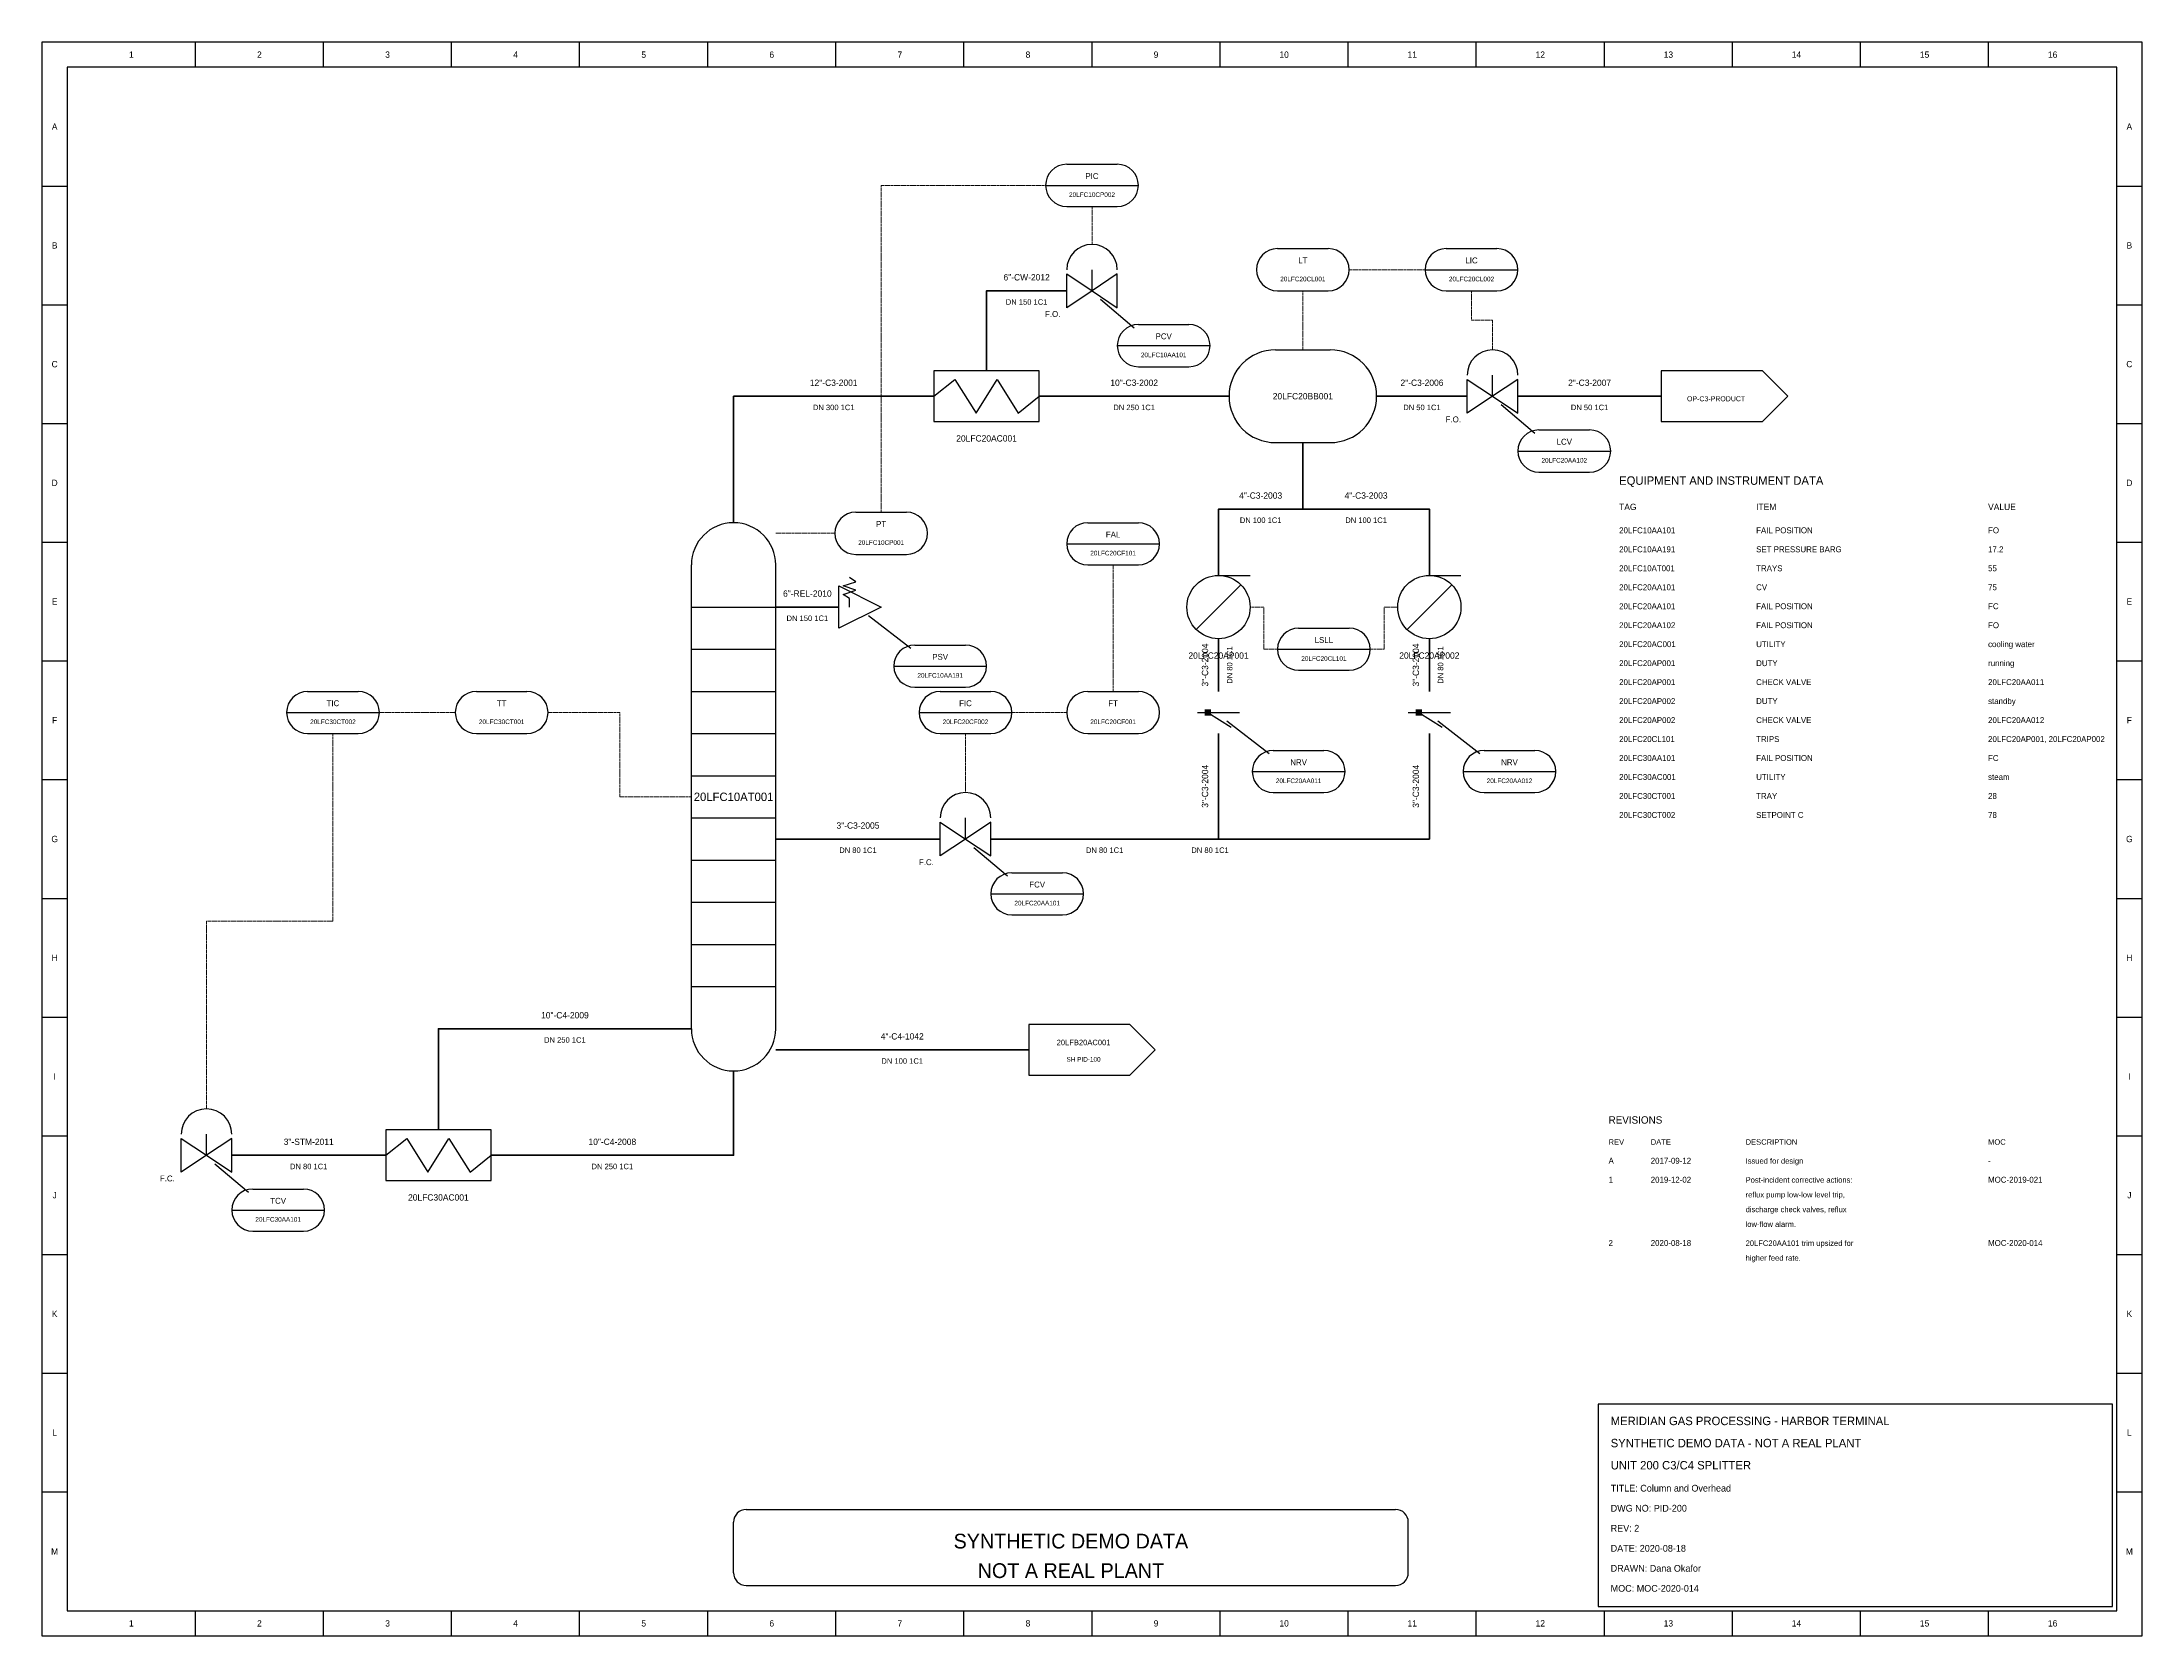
# Model space of a CAD drawing. Header units: metres. Extents: x 2 to 998, y 2 to 758.
import ezdxf
from ezdxf.enums import TextEntityAlignment as Align

# ---------------------------------------------------------------- set-up
doc = ezdxf.new("R2010")
doc.units = ezdxf.units.M
doc.linetypes.add('DASHED', pattern=[1.524, 1.27, -0.254])
for name, color, linetype in [('ANNOT', 7, 'Continuous'), ('FRAME', 8, 'Continuous'), ('LINENUM', 7, 'Continuous'), ('REVTABLE', 7, 'Continuous'), ('TABLE', 7, 'Continuous'), ('TITLE', 7, 'Continuous')]:
    doc.layers.add(name, color=color, linetype=linetype)
for name, color, linetype, lineweight in [('IMPULSE', 4, 'DASHED', 13), ('PROCESS', 7, 'Continuous', 50), ('RELIEF', 1, 'Continuous', 50), ('SIGNAL', 5, 'DASHED', 13), ('SYMBOLS', 7, 'Continuous', 25), ('UTILITY', 3, 'Continuous', 50)]:
    doc.layers.add(name, color=color, linetype=linetype, lineweight=lineweight)

# ---------------------------------------------------------------- blocks, each defined once
blk = doc.blocks.new('COLUMN')
at = {"layer": 'SYMBOLS'}
for p, q in [((-20, -110), (-20, 110)), ((20, -110), (20, 110))]:
    blk.add_line(p, q, dxfattribs=at)
at = {"layer": 'SYMBOLS', "color": 8}
for p, q in [((-20, 90), (20, 90)), ((-20, 70), (20, 70)), ((-20, 50), (20, 50)), ((-20, 30), (20, 30)), ((-20, 10), (20, 10)), ((-20, -10), (20, -10)), ((-20, -30), (20, -30)), ((-20, -50), (20, -50)), ((-20, -70), (20, -70)), ((-20, -90), (20, -90))]:
    blk.add_line(p, q, dxfattribs=at)
at = {"layer": 'SYMBOLS'}
for centre, start, end in [((0, 110), 0, 180), ((0, -110), 180, 360)]:
    blk.add_arc(centre, 20, start, end, dxfattribs=at)
blk.add_attdef('TAG', text='', height=4, dxfattribs=at).set_placement((0, 0), align=Align.MIDDLE_CENTER)
at = {"layer": 'SYMBOLS', "flags": 1}
blk.add_attdef('DESC', text='', height=3, dxfattribs=at).set_placement((0, 0), align=Align.MIDDLE_CENTER)
blk = doc.blocks.new('HEATEX')
at = {"layer": 'SYMBOLS'}
blk.add_lwpolyline([(-25, -12), (25, -12), (25, 12), (-25, 12)], close=True, dxfattribs=at)
blk.add_lwpolyline([(-25, 0), (-15, 8), (-5, -8), (5, 8), (15, -8), (25, 0)], dxfattribs=at)
at = {"layer": 'SYMBOLS', "flags": 1}
blk.add_attdef('DESC', text='', height=3, dxfattribs=at).set_placement((0, 0), align=Align.MIDDLE_CENTER)
at = {"layer": 'SYMBOLS'}
blk.add_attdef('TAG', text='', height=3, dxfattribs=at).set_placement((0, -20), align=Align.MIDDLE_CENTER)
blk = doc.blocks.new('VESSEL')
at = {"layer": 'SYMBOLS'}
for p, q in [((-13, 22), (13, 22)), ((-13, -22), (13, -22))]:
    blk.add_line(p, q, dxfattribs=at)
for centre, start, end in [((-13, 0), 90, 270), ((13, 0), 270, 90)]:
    blk.add_arc(centre, 22, start, end, dxfattribs=at)
at = {"layer": 'SYMBOLS', "flags": 1}
blk.add_attdef('DESC', text='', height=3, dxfattribs=at).set_placement((0, 0), align=Align.MIDDLE_CENTER)
at = {"layer": 'SYMBOLS'}
blk.add_attdef('TAG', text='', height=3, dxfattribs=at).set_placement((0, 0), align=Align.MIDDLE_CENTER)
blk = doc.blocks.new('PUMP')
at = {"layer": 'SYMBOLS'}
for p, q in [((-10.6, -10.6), (10.6, 10.6)), ((0, 15), (15, 15))]:
    blk.add_line(p, q, dxfattribs=at)
blk.add_circle((0, 0), 15, dxfattribs=at)
at = {"layer": 'SYMBOLS', "flags": 1}
blk.add_attdef('DESC', text='', height=3, dxfattribs=at).set_placement((0, 0), align=Align.MIDDLE_CENTER)
at = {"layer": 'SYMBOLS'}
blk.add_attdef('TAG', text='', height=3, dxfattribs=at).set_placement((0, -23), align=Align.MIDDLE_CENTER)
blk = doc.blocks.new('INSTR_XMTR')
at = {"layer": 'SYMBOLS'}
for p, q in [((-12, 10), (12, 10)), ((-12, -10), (12, -10))]:
    blk.add_line(p, q, dxfattribs=at)
for centre, start, end in [((-12, 0), 90, 270), ((12, 0), 270, 90)]:
    blk.add_arc(centre, 10, start, end, dxfattribs=at)
at = {"layer": 'SYMBOLS', "flags": 1}
blk.add_attdef('DESC', text='', height=3, dxfattribs=at).set_placement((0, 0), align=Align.MIDDLE_CENTER)
at = {"layer": 'SYMBOLS'}
for tag, height, p in [('ISA', 2.8, (0, 4.4)), ('TAG', 2.2, (0, -4.4))]:
    blk.add_attdef(tag, text='', height=height, dxfattribs=at).set_placement(p, align=Align.MIDDLE_CENTER)
blk = doc.blocks.new('INSTR_CTRL')
at = {"layer": 'SYMBOLS'}
for p, q in [((-12, 10), (12, 10)), ((-22, 0), (22, 0)), ((-12, -10), (12, -10))]:
    blk.add_line(p, q, dxfattribs=at)
for centre, start, end in [((-12, 0), 90, 270), ((12, 0), 270, 90)]:
    blk.add_arc(centre, 10, start, end, dxfattribs=at)
at = {"layer": 'SYMBOLS', "flags": 1}
blk.add_attdef('DESC', text='', height=3, dxfattribs=at).set_placement((0, 0), align=Align.MIDDLE_CENTER)
at = {"layer": 'SYMBOLS'}
for tag, height, p in [('ISA', 2.8, (0, 4.4)), ('TAG', 2.2, (0, -4.4))]:
    blk.add_attdef(tag, text='', height=height, dxfattribs=at).set_placement(p, align=Align.MIDDLE_CENTER)
blk = doc.blocks.new('CTRLVALVE')
at = {"layer": 'SYMBOLS'}
for p, q in [((0, 0), (0, 10)), ((4, -4), (20, -17.5)), ((22, -16), (46, -16)), ((12, -26), (56, -26)), ((22, -36), (46, -36))]:
    blk.add_line(p, q, dxfattribs=at)
for points in [[(-12, 8), (0, 0), (-12, -8)], [(12, 8), (0, 0), (12, -8)]]:
    blk.add_lwpolyline(points, close=True, dxfattribs=at)
for centre, radius, start, end in [((0, 10), 12, 0, 180), ((22, -26), 10, 90, 270), ((46, -26), 10, 270, 90)]:
    blk.add_arc(centre, radius, start, end, dxfattribs=at)
at = {"layer": 'SYMBOLS', "flags": 1}
blk.add_attdef('DESC', text='', height=3, dxfattribs=at).set_placement((0, 0), align=Align.MIDDLE_CENTER)
at = {"layer": 'SYMBOLS'}
for tag, height, p in [('TAG', 2.2, (34, -30.4)), ('ISA', 2.8, (34, -21.6))]:
    blk.add_attdef(tag, text='', height=height, dxfattribs=at).set_placement(p, align=Align.MIDDLE_CENTER)
blk = doc.blocks.new('RELIEFVALVE')
at = {"layer": 'SYMBOLS'}
for p, q in [((-5, 0), (-5, 4)), ((4, -4), (24, -19.5)), ((26, -18), (50, -18)), ((16, -28), (60, -28)), ((26, -38), (50, -38))]:
    blk.add_line(p, q, dxfattribs=at)
blk.add_lwpolyline([(-10, -10), (-10, 10), (10, 0)], close=True, dxfattribs=at)
blk.add_lwpolyline([(-5, 4), (-8, 6), (-2, 8), (-8, 10), (-2, 12), (-5, 14)], dxfattribs=at)
for centre, start, end in [((26, -28), 90, 270), ((50, -28), 270, 90)]:
    blk.add_arc(centre, 10, start, end, dxfattribs=at)
at = {"layer": 'SYMBOLS', "flags": 1}
blk.add_attdef('DESC', text='', height=3, dxfattribs=at).set_placement((0, 0), align=Align.MIDDLE_CENTER)
at = {"layer": 'SYMBOLS'}
for tag, height, p in [('ISA', 2.8, (38, -23.6)), ('TAG', 2.2, (38, -32.4))]:
    blk.add_attdef(tag, text='', height=height, dxfattribs=at).set_placement(p, align=Align.MIDDLE_CENTER)
blk = doc.blocks.new('OFFPAGE')
at = {"layer": 'SYMBOLS'}
blk.add_lwpolyline([(-30, -12), (18, -12), (30, 0), (18, 12), (-30, 12)], close=True, dxfattribs=at)
blk.add_attdef('TAG', text='', height=2.4, dxfattribs=at).set_placement((-4, -1.2), align=Align.MIDDLE_CENTER)
at = {"layer": 'SYMBOLS', "flags": 1}
blk.add_attdef('DESC', text='', height=3, dxfattribs=at).set_placement((0, 0), align=Align.MIDDLE_CENTER)
blk = doc.blocks.new('INSTR_SWITCH')
at = {"layer": 'SYMBOLS'}
for p, q in [((-12, 10), (12, 10)), ((-22, 0), (22, 0)), ((-12, -10), (12, -10))]:
    blk.add_line(p, q, dxfattribs=at)
for centre, start, end in [((-12, 0), 90, 270), ((12, 0), 270, 90)]:
    blk.add_arc(centre, 10, start, end, dxfattribs=at)
at = {"layer": 'SYMBOLS', "flags": 1}
blk.add_attdef('DESC', text='', height=3, dxfattribs=at).set_placement((0, 0), align=Align.MIDDLE_CENTER)
at = {"layer": 'SYMBOLS'}
for tag, height, p in [('ISA', 2.8, (0, 4.4)), ('TAG', 2.2, (0, -4.4))]:
    blk.add_attdef(tag, text='', height=height, dxfattribs=at).set_placement(p, align=Align.MIDDLE_CENTER)
blk = doc.blocks.new('CHECKVALVE')
at = {"layer": 'SYMBOLS'}
blk.add_hatch(color=7, dxfattribs=at).paths.add_polyline_path([(-6.5, 1.5), (-3.5, 1.5), (-3.5, -1.5), (-6.5, -1.5)])
for p, q in [((-10, 0), (10, 0)), ((-5, 0), (6, -7)), ((4, -4), (24, -19.5)), ((26, -18), (50, -18)), ((16, -28), (60, -28)), ((26, -38), (50, -38))]:
    blk.add_line(p, q, dxfattribs=at)
for centre, start, end in [((26, -28), 90, 270), ((50, -28), 270, 90)]:
    blk.add_arc(centre, 10, start, end, dxfattribs=at)
at = {"layer": 'SYMBOLS', "flags": 1}
blk.add_attdef('DESC', text='', height=3, dxfattribs=at).set_placement((0, 0), align=Align.MIDDLE_CENTER)
at = {"layer": 'SYMBOLS'}
for tag, height, p in [('ISA', 2.8, (38, -23.6)), ('TAG', 2.2, (38, -32.4))]:
    blk.add_attdef(tag, text='', height=height, dxfattribs=at).set_placement(p, align=Align.MIDDLE_CENTER)
blk = doc.blocks.new('INSTR_ALARM')
at = {"layer": 'SYMBOLS'}
for p, q in [((-12, 10), (12, 10)), ((-22, 0), (22, 0)), ((-12, -10), (12, -10))]:
    blk.add_line(p, q, dxfattribs=at)
for centre, start, end in [((-12, 0), 90, 270), ((12, 0), 270, 90)]:
    blk.add_arc(centre, 10, start, end, dxfattribs=at)
at = {"layer": 'SYMBOLS', "flags": 1}
blk.add_attdef('DESC', text='', height=3, dxfattribs=at).set_placement((0, 0), align=Align.MIDDLE_CENTER)
at = {"layer": 'SYMBOLS'}
for tag, height, p in [('ISA', 2.8, (0, 4.4)), ('TAG', 2.2, (0, -4.4))]:
    blk.add_attdef(tag, text='', height=height, dxfattribs=at).set_placement(p, align=Align.MIDDLE_CENTER)
blk = doc.blocks.new('OFFPAGE_REF')
at = {"layer": 'SYMBOLS'}
blk.add_lwpolyline([(-30, -12), (18, -12), (30, 0), (18, 12), (-30, 12)], close=True, dxfattribs=at)
for tag, height, p in [('REF_TAG', 2.6, (-4, 3.5)), ('SHEET', 2.2, (-4, -4.5))]:
    blk.add_attdef(tag, text='', height=height, dxfattribs=at).set_placement(p, align=Align.MIDDLE_CENTER)

msp = doc.modelspace()

# ---------------------------------------------------------------- linework, layer by layer
at = {"layer": 'FRAME'}
for p, q in [((74.75, 746), (74.75, 758)), ((135.5, 746), (135.5, 758)), ((196.25, 746), (196.25, 758)), ((257, 746), (257, 758)), ((317.75, 746), (317.75, 758)), ((378.5, 746), (378.5, 758)), ((439.25, 746), (439.25, 758)), ((500, 746), (500, 758)), ((560.75, 746), (560.75, 758)), ((621.5, 746), (621.5, 758)), ((682.25, 746), (682.25, 758)), ((743, 746), (743, 758)), ((803.75, 746), (803.75, 758)), ((864.5, 746), (864.5, 758)), ((925.25, 746), (925.25, 758)), ((2, 689.69), (14, 689.69)), ((986, 689.69), (998, 689.69)), ((2, 633.38), (14, 633.38)), ((986, 633.38), (998, 633.38)), ((2, 577.08), (14, 577.08)), ((986, 577.08), (998, 577.08)), ((2, 520.77), (14, 520.77)), ((986, 520.77), (998, 520.77)), ((2, 464.46), (14, 464.46)), ((986, 464.46), (998, 464.46)), ((2, 408.15), (14, 408.15)), ((986, 408.15), (998, 408.15)), ((2, 351.85), (14, 351.85)), ((986, 351.85), (998, 351.85)), ((2, 295.54), (14, 295.54)), ((986, 295.54), (998, 295.54)), ((2, 239.23), (14, 239.23)), ((986, 239.23), (998, 239.23)), ((2, 182.92), (14, 182.92)), ((986, 182.92), (998, 182.92)), ((2, 126.62), (14, 126.62)), ((986, 126.62), (998, 126.62)), ((2, 70.31), (14, 70.31)), ((986, 70.31), (998, 70.31)), ((336, 62), (644, 62)), ((330, 32), (330, 56)), ((650, 32), (650, 56)), ((336, 26), (644, 26)), ((74.75, 2), (74.75, 14)), ((135.5, 2), (135.5, 14)), ((196.25, 2), (196.25, 14)), ((257, 2), (257, 14)), ((317.75, 2), (317.75, 14)), ((378.5, 2), (378.5, 14)), ((439.25, 2), (439.25, 14)), ((500, 2), (500, 14)), ((560.75, 2), (560.75, 14)), ((621.5, 2), (621.5, 14)), ((682.25, 2), (682.25, 14)), ((743, 2), (743, 14)), ((803.75, 2), (803.75, 14)), ((864.5, 2), (864.5, 14)), ((925.25, 2), (925.25, 14))]:
    msp.add_line(p, q, dxfattribs=at)
for points in [[(2, 2), (998, 2), (998, 758), (2, 758)], [(14, 14), (986, 14), (986, 746), (14, 746)]]:
    msp.add_lwpolyline(points, close=True, dxfattribs=at)
for centre, start, end in [((336, 56), 90, 180), ((644, 56), 0, 90), ((336, 32), 180, 270), ((644, 32), 270, 360)]:
    msp.add_arc(centre, 6, start, end, dxfattribs=at)
at = {"layer": 'IMPULSE'}
for points in [[(600, 612), (600, 640)], [(350, 525), (378, 525)], [(310, 400), (276, 400), (276, 440), (242, 440)]]:
    msp.add_lwpolyline(points, dxfattribs=at)
at = {"layer": 'PROCESS'}
for points in [[(330, 530), (330, 590), (425, 590)], [(475, 590), (565, 590)], [(635, 590), (678, 590)], [(702, 590), (770, 590)], [(600, 568), (600, 536.5), (560, 536.5), (560, 505)], [(600, 568), (600, 536.5), (660, 536.5), (660, 505)], [(560, 475), (560, 450)], [(660, 475), (660, 450)], [(560, 430), (560, 380), (452, 380)], [(660, 430), (660, 380), (452, 380)], [(428, 380), (350, 380)], [(190, 242), (190, 290), (310, 290)], [(350, 280), (470, 280)], [(330, 270), (330, 230), (215, 230)]]:
    msp.add_lwpolyline(points, dxfattribs=at)
at = {"layer": 'RELIEF'}
msp.add_lwpolyline([(350, 490), (380, 490)], dxfattribs=at)
at = {"layer": 'SIGNAL'}
for points in [[(400, 535), (400, 690), (478, 690)], [(500, 680), (500, 662)], [(622, 650), (658, 650)], [(680, 640), (680, 626), (690, 626), (690, 612)], [(510, 450), (510, 510)], [(588, 470), (581.5, 470), (581.5, 490), (575, 490)], [(632, 470), (638.5, 470), (638.5, 490), (645, 490)], [(198, 440), (162, 440)], [(488, 440), (462, 440)], [(140, 430), (140, 341), (80, 341), (80, 252)], [(440, 430), (440, 402)]]:
    msp.add_lwpolyline(points, dxfattribs=at)
at = {"layer": 'TITLE'}
msp.add_lwpolyline([(740, 16), (984, 16), (984, 112), (740, 112)], close=True, dxfattribs=at)
at = {"layer": 'UTILITY'}
for points in [[(488, 640), (450, 640), (450, 602)], [(92, 230), (165, 230)]]:
    msp.add_lwpolyline(points, dxfattribs=at)

# ---------------------------------------------------------------- block references
at = {"layer": 'SYMBOLS'}
for name, p, values in [('INSTR_CTRL', (500, 690), {'ISA': 'PIC', 'TAG': '20LFC10CP002'}), ('CTRLVALVE', (500, 640), {'ISA': 'PCV', 'TAG': '20LFC10AA101'}), ('INSTR_XMTR', (600, 650), {'ISA': 'LT', 'TAG': '20LFC20CL001'}), ('INSTR_CTRL', (680, 650), {'ISA': 'LIC', 'TAG': '20LFC20CL002'}), ('VESSEL', (600, 590), {'TAG': '20LFC20BB001'}), ('CTRLVALVE', (690, 590), {'ISA': 'LCV', 'TAG': '20LFC20AA102'}), ('HEATEX', (450, 590), {'TAG': '20LFC20AC001'}), ('OFFPAGE', (800, 590), {'TAG': 'OP-C3-PRODUCT'}), ('COLUMN', (330, 400), {'TAG': '20LFC10AT001'}), ('INSTR_XMTR', (400, 525), {'ISA': 'PT', 'TAG': '20LFC10CP001'}), ('INSTR_ALARM', (510, 520), {'ISA': 'FAL', 'TAG': '20LFC20CF101'}), ('RELIEFVALVE', (390, 490), {'ISA': 'PSV', 'TAG': '20LFC10AA191'}), ('PUMP', (560, 490), {'TAG': '20LFC20AP001'}), ('PUMP', (660, 490), {'TAG': '20LFC20AP002'}), ('INSTR_SWITCH', (610, 470), {'ISA': 'LSLL', 'TAG': '20LFC20CL101'}), ('INSTR_CTRL', (140, 440), {'ISA': 'TIC', 'TAG': '20LFC30CT002'}), ('INSTR_XMTR', (220, 440), {'ISA': 'TT', 'TAG': '20LFC30CT001'}), ('INSTR_CTRL', (440, 440), {'ISA': 'FIC', 'TAG': '20LFC20CF002'}), ('INSTR_XMTR', (510, 440), {'ISA': 'FT', 'TAG': '20LFC20CF001'}), ('CHECKVALVE', (560, 440), {'ISA': 'NRV', 'TAG': '20LFC20AA011'}), ('CHECKVALVE', (660, 440), {'ISA': 'NRV', 'TAG': '20LFC20AA012'}), ('CTRLVALVE', (440, 380), {'ISA': 'FCV', 'TAG': '20LFC20AA101'}), ('OFFPAGE_REF', (500, 280), {'REF_TAG': '20LFB20AC001', 'SHEET': 'SH PID-100'}), ('CTRLVALVE', (80, 230), {'ISA': 'TCV', 'TAG': '20LFC30AA101'}), ('HEATEX', (190, 230), {'TAG': '20LFC30AC001'})]:
    msp.add_blockref(name, p, dxfattribs=at).add_auto_attribs(values)

# ---------------------------------------------------------------- texts
at = {"layer": 'ANNOT'}
for s, p in [('DN 150 1C1', (469, 636)), ('DN 300 1C1', (377.5, 586)), ('DN 250 1C1', (520, 586)), ('DN 50 1C1', (656.5, 586)), ('DN 50 1C1', (736, 586)), ('DN 100 1C1', (580, 532.5)), ('DN 100 1C1', (630, 532.5)), ('DN 150 1C1', (365, 486)), ('DN 80 1C1', (389, 376)), ('DN 80 1C1', (506, 376)), ('DN 80 1C1', (556, 376)), ('DN 250 1C1', (250, 286)), ('DN 100 1C1', (410, 276)), ('DN 80 1C1', (128.5, 226)), ('DN 250 1C1', (272.5, 226))]:
    msp.add_text(s, height=2.6, dxfattribs=at).set_placement(p, align=Align.TOP_CENTER)
for s, p in [('F.O.', (485, 629)), ('F.O.', (675, 579)), ('F.C.', (425, 369)), ('F.C.', (65, 219))]:
    msp.add_text(s, height=2.8, dxfattribs=at).set_placement(p, align=Align.MIDDLE_RIGHT)
for p in [(564, 462.5), (664, 462.5)]:
    msp.add_text('DN 80 1C1', height=2.6, rotation=90, dxfattribs=at).set_placement(p, align=Align.TOP_CENTER)
at = {"layer": 'FRAME'}
for s, height, p in [('1', 3, (44.38, 752)), ('2', 3, (105.12, 752)), ('3', 3, (165.88, 752)), ('4', 3, (226.62, 752)), ('5', 3, (287.38, 752)), ('6', 3, (348.12, 752)), ('7', 3, (408.88, 752)), ('8', 3, (469.62, 752)), ('9', 3, (530.38, 752)), ('10', 3, (591.12, 752)), ('11', 3, (651.88, 752)), ('12', 3, (712.62, 752)), ('13', 3, (773.38, 752)), ('14', 3, (834.12, 752)), ('15', 3, (894.88, 752)), ('16', 3, (955.62, 752)), ('A', 3, (8, 717.85)), ('A', 3, (992, 717.85)), ('B', 3, (8, 661.54)), ('B', 3, (992, 661.54)), ('C', 3, (8, 605.23)), ('C', 3, (992, 605.23)), ('D', 3, (8, 548.92)), ('D', 3, (992, 548.92)), ('E', 3, (8, 492.62)), ('E', 3, (992, 492.62)), ('F', 3, (8, 436.31)), ('F', 3, (992, 436.31)), ('G', 3, (8, 380)), ('G', 3, (992, 380)), ('H', 3, (8, 323.69)), ('H', 3, (992, 323.69)), ('I', 3, (8, 267.38)), ('I', 3, (992, 267.38)), ('J', 3, (8, 211.08)), ('J', 3, (992, 211.08)), ('K', 3, (8, 154.77)), ('K', 3, (992, 154.77)), ('L', 3, (8, 98.46)), ('L', 3, (992, 98.46)), ('SYNTHETIC DEMO DATA', 7, (490, 47)), ('M', 3, (8, 42.15)), ('M', 3, (992, 42.15)), ('NOT A REAL PLANT', 7, (490, 33)), ('1', 3, (44.38, 8)), ('2', 3, (105.12, 8)), ('3', 3, (165.88, 8)), ('4', 3, (226.62, 8)), ('5', 3, (287.38, 8)), ('6', 3, (348.12, 8)), ('7', 3, (408.88, 8)), ('8', 3, (469.62, 8)), ('9', 3, (530.38, 8)), ('10', 3, (591.12, 8)), ('11', 3, (651.88, 8)), ('12', 3, (712.62, 8)), ('13', 3, (773.38, 8)), ('14', 3, (834.12, 8)), ('15', 3, (894.88, 8)), ('16', 3, (955.62, 8))]:
    msp.add_text(s, height=height, dxfattribs=at).set_placement(p, align=Align.MIDDLE_CENTER)
at = {"layer": 'LINENUM'}
for s, p in [('6"-CW-2012', (469, 644)), ('12"-C3-2001', (377.5, 594)), ('10"-C3-2002', (520, 594)), ('2"-C3-2006', (656.5, 594)), ('2"-C3-2007', (736, 594)), ('4"-C3-2003', (580, 540.5)), ('4"-C3-2003', (630, 540.5)), ('6"-REL-2010', (365, 494)), ('3"-C3-2005', (389, 384)), ('10"-C4-2009', (250, 294)), ('4"-C4-1042', (410, 284)), ('3"-STM-2011', (128.5, 234)), ('10"-C4-2008', (272.5, 234))]:
    msp.add_text(s, height=3, dxfattribs=at).set_placement(p, align=Align.BOTTOM_CENTER)
for p in [(556, 462.5), (656, 462.5), (556, 405), (656, 405)]:
    msp.add_text('3"-C3-2004', height=3, rotation=90, dxfattribs=at).set_placement(p, align=Align.BOTTOM_CENTER)
at = {"layer": 'REVTABLE'}
for s, height, p in [('REVISIONS', 3.5, (745, 245)), ('A', 2.8, (745, 226)), ('1', 2.8, (745, 217)), ('2017-09-12', 2.8, (765, 226)), ('2019-12-02', 2.8, (765, 217)), ('Post-incident corrective actions:', 2.6, (810, 217)), ('Issued for design', 2.6, (810, 226)), ('-', 2.8, (925, 226)), ('MOC-2019-021', 2.8, (925, 217)), ('reflux pump low-low level trip,', 2.6, (810, 210)), ('discharge check valves, reflux', 2.6, (810, 203)), ('2', 2.8, (745, 187)), ('2020-08-18', 2.8, (765, 187)), ('20LFC20AA101 trim upsized for', 2.6, (810, 187)), ('low-flow alarm.', 2.6, (810, 196)), ('MOC-2020-014', 2.8, (925, 187)), ('higher feed rate.', 2.6, (810, 180))]:
    msp.add_text(s, height=height, dxfattribs=at).set_placement(p)
at = {"layer": 'REVTABLE', "color": 8}
for s, p in [('REV', (745, 235)), ('DATE', (765, 235)), ('DESCRIPTION', (810, 235)), ('MOC', (925, 235))]:
    msp.add_text(s, height=2.6, dxfattribs=at).set_placement(p)
at = {"layer": 'TABLE'}
for s, height, p in [('EQUIPMENT AND INSTRUMENT DATA', 4, (750, 548)), ('20LFC10AA101', 2.8, (750, 525)), ('20LFC10AA191', 2.8, (750, 516)), ('SET PRESSURE BARG', 2.8, (815, 516)), ('FAIL POSITION', 2.8, (815, 525)), ('17.2', 2.8, (925, 516)), ('FO', 2.8, (925, 525)), ('20LFC10AT001', 2.8, (750, 507)), ('TRAYS', 2.8, (815, 507)), ('55', 2.8, (925, 507)), ('20LFC20AA101', 2.8, (750, 498)), ('CV', 2.8, (815, 498)), ('75', 2.8, (925, 498)), ('20LFC20AA101', 2.8, (750, 489)), ('FAIL POSITION', 2.8, (815, 489)), ('FC', 2.8, (925, 489)), ('20LFC20AA102', 2.8, (750, 480)), ('FAIL POSITION', 2.8, (815, 480)), ('FO', 2.8, (925, 480)), ('20LFC20AC001', 2.8, (750, 471)), ('UTILITY', 2.8, (815, 471)), ('cooling water', 2.8, (925, 471)), ('20LFC20AP001', 2.8, (750, 462)), ('DUTY', 2.8, (815, 462)), ('running', 2.8, (925, 462)), ('20LFC20AP001', 2.8, (750, 453)), ('CHECK VALVE', 2.8, (815, 453)), ('20LFC20AA011', 2.8, (925, 453)), ('20LFC20AP002', 2.8, (750, 444)), ('DUTY', 2.8, (815, 444)), ('standby', 2.8, (925, 444)), ('20LFC20AP002', 2.8, (750, 435)), ('20LFC20CL101', 2.8, (750, 426)), ('TRIPS', 2.8, (815, 426)), ('CHECK VALVE', 2.8, (815, 435)), ('20LFC20AA012', 2.8, (925, 435)), ('20LFC20AP001, 20LFC20AP002', 2.8, (925, 426)), ('20LFC30AA101', 2.8, (750, 417)), ('FAIL POSITION', 2.8, (815, 417)), ('FC', 2.8, (925, 417)), ('20LFC30AC001', 2.8, (750, 408)), ('UTILITY', 2.8, (815, 408)), ('steam', 2.8, (925, 408)), ('20LFC30CT001', 2.8, (750, 399)), ('TRAY', 2.8, (815, 399)), ('28', 2.8, (925, 399)), ('20LFC30CT002', 2.8, (750, 390)), ('SETPOINT C', 2.8, (815, 390)), ('78', 2.8, (925, 390))]:
    msp.add_text(s, height=height, dxfattribs=at).set_placement(p)
at = {"layer": 'TABLE', "color": 8}
for s, p in [('TAG', (750, 536)), ('ITEM', (815, 536)), ('VALUE', (925, 536))]:
    msp.add_text(s, height=3, dxfattribs=at).set_placement(p)
at = {"layer": 'TITLE'}
for s, height, p in [('MERIDIAN GAS PROCESSING - HARBOR TERMINAL', 4, (746, 102)), ('SYNTHETIC DEMO DATA - NOT A REAL PLANT', 4, (746, 91.5)), ('UNIT 200 C3/C4 SPLITTER', 4, (746, 81)), ('TITLE: Column and Overhead', 3.2, (746, 70.5)), ('DWG NO: PID-200', 3.2, (746, 61)), ('REV: 2', 3.2, (746, 51.5)), ('DATE: 2020-08-18', 3.2, (746, 42)), ('DRAWN: Dana Okafor', 3.2, (746, 32.5)), ('MOC: MOC-2020-014', 3.2, (746, 23))]:
    msp.add_text(s, height=height, dxfattribs=at).set_placement(p)

doc.saveas('drawing.dxf')
